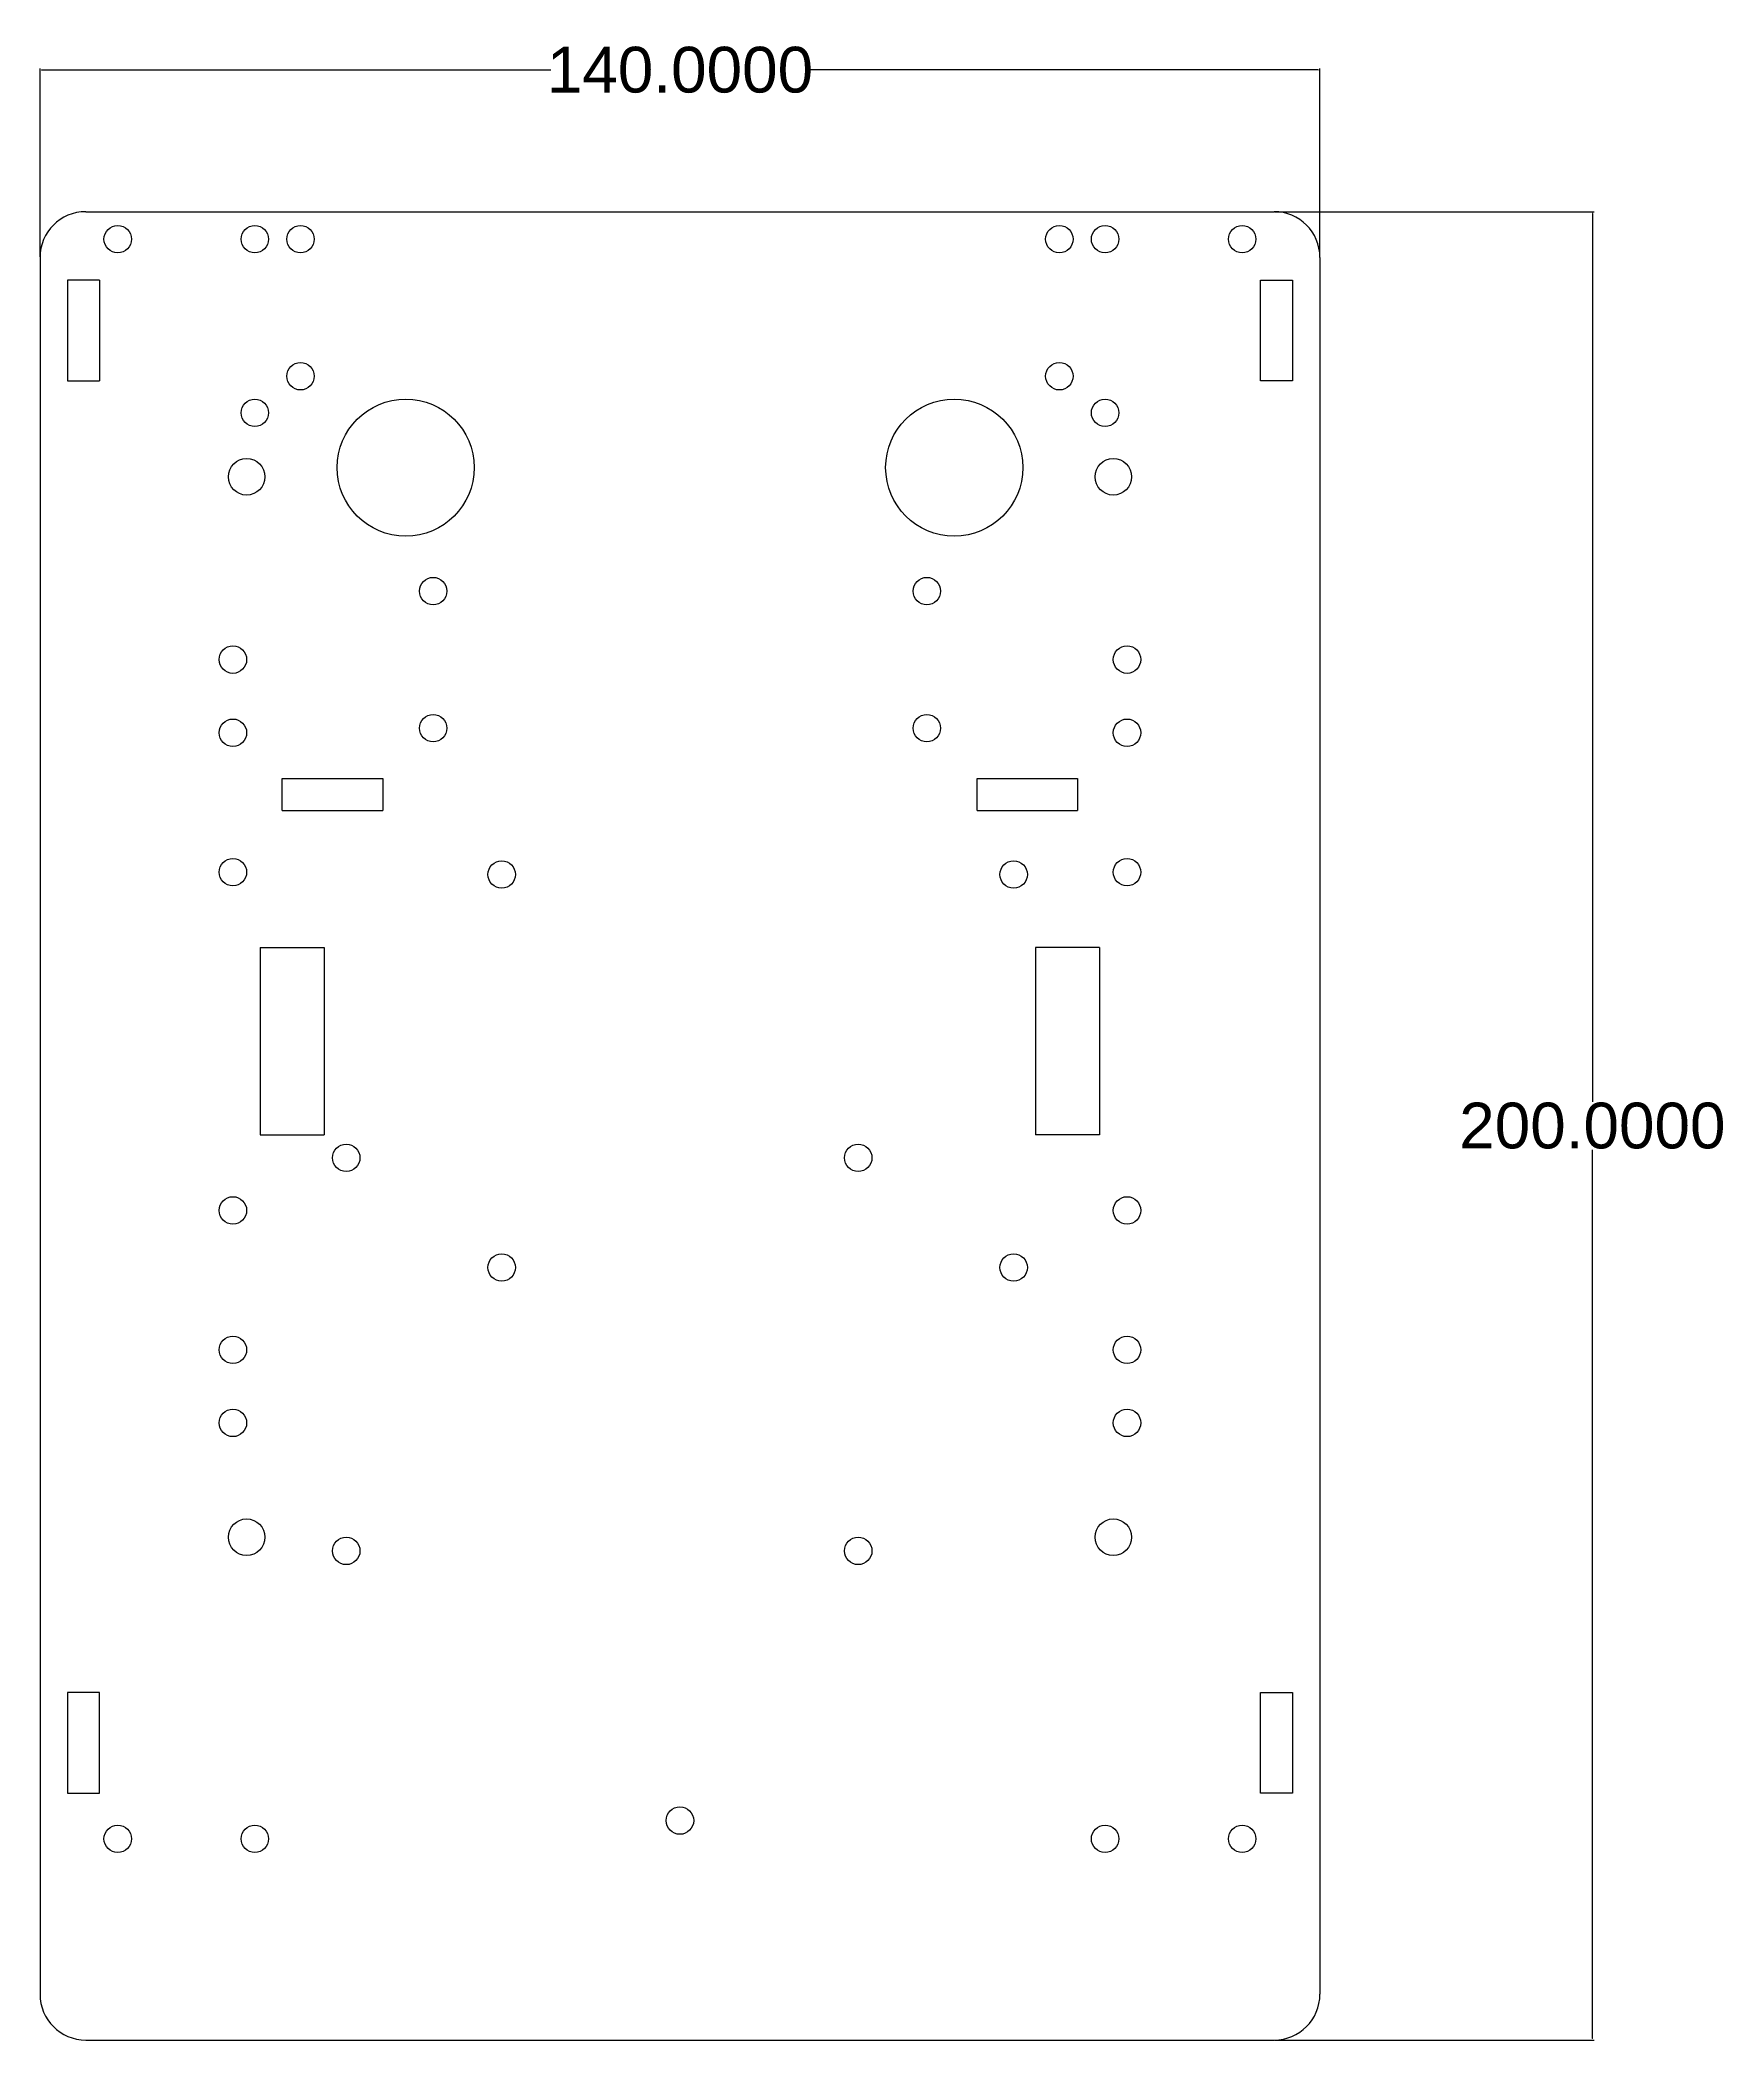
# Model space of a CAD drawing. Header units: inches. Extents: x -70 to 114, y -100 to 119.
import ezdxf

# ---------------------------------------------------------------- set-up
doc = ezdxf.new("R2010")
doc.units = ezdxf.units.IN
doc.header["$MEASUREMENT"] = 0
doc.styles.get("Standard").update_dxf_attribs({"font": 'arial.ttf', "height": 5})
doc.dimstyles.get("Standard").update_dxf_attribs({"dimtxt": 0.18, "dimasz": 0.18, "dimexe": 0.18, "dimexo": 0.0625, "dimgap": 0.09, "dimtad": 0, "dimtih": 1, "dimtoh": 1, "dimdec": 4, "dimzin": 0, "dimdsep": 46, "dimtxsty": 'Standard', "dimcen": 0.09, "dimadec": 0, "dimazin": 0, "dimtfac": 1, "dimtdec": 4, "dimtofl": 0, "dimtmove": 0, "dimatfit": 3, "dimfxl": 1, "dimtolj": 1, "dimtzin": 0, "dimarcsym": 0})

# ---------------------------------------------------------------- blocks, each defined once
blk = doc.blocks.new('*D4')
at = {"color": 0, "lineweight": -2, "transparency": 16777216}
for p, q in [((-70, 95.06), (-70, 115.68)), ((-69.82, 115.5), (-14.11, 115.5)), ((69.82, 115.5), (14.11, 115.5)), ((70, 95.06), (70, 115.68))]:
    blk.add_line(p, q, dxfattribs=at)
at = {"color": 0, "transparency": 16777216}
for points in [[(-69.82, 115.53), (-69.82, 115.47), (-70, 115.5)], [(69.82, 115.53), (69.82, 115.47), (70, 115.5)]]:
    blk.add_solid(points, dxfattribs=at)
at = {"layer": 'Defpoints', "color": 0, "transparency": 16777216}
for p in [(70, 115.5), (-70, 95), (70, 95)]:
    blk.add_point(p, dxfattribs=at)
at = {"color": 0, "transparency": 16777216, "insert": (0, 115.5), "char_height": 5, "attachment_point": 5}
blk.add_mtext('\\A1;140.0000', dxfattribs=at)
blk = doc.blocks.new('*D5')
at = {"color": 0, "lineweight": -2, "transparency": 16777216}
for p, q in [((65.06, 100), (99.98, 100)), ((99.8, 99.82), (99.8, 2.64)), ((99.8, -99.82), (99.8, -2.64)), ((65.06, -100), (99.98, -100))]:
    blk.add_line(p, q, dxfattribs=at)
at = {"color": 0, "transparency": 16777216}
for points in [[(99.77, 99.82), (99.83, 99.82), (99.8, 100)], [(99.77, -99.82), (99.83, -99.82), (99.8, -100)]]:
    blk.add_solid(points, dxfattribs=at)
at = {"layer": 'Defpoints', "color": 0, "transparency": 16777216}
for p in [(65, 100), (65, -100), (99.8, -100)]:
    blk.add_point(p, dxfattribs=at)
at = {"color": 0, "transparency": 16777216, "insert": (99.8, 0), "char_height": 5, "attachment_point": 5}
blk.add_mtext('\\A1;200.0000', dxfattribs=at)

msp = doc.modelspace()

# ---------------------------------------------------------------- linework, layer by layer
for p, q in [((-70, 105), (-70, 105)), ((70, 105), (70, 105)), ((-65, 100), (65, 100)), ((-70, 95), (-70, -95)), ((70, 95), (70, -95)), ((-63.5, 92.5), (-67, 92.5)), ((-67, 92.5), (-67, 81.5)), ((-63.5, 92.5), (-63.5, 81.5)), ((63.5, 92.5), (67, 92.5)), ((63.5, 81.5), (63.5, 92.5)), ((67, 92.5), (67, 81.5)), ((-67, 81.5), (-63.5, 81.5)), ((67, 81.5), (63.5, 81.5)), ((-43.5, 34.5), (-43.5, 38)), ((-43.5, 38), (-32.5, 38)), ((-32.5, 38), (-32.5, 34.5)), ((32.5, 34.5), (32.5, 38)), ((32.5, 38), (43.5, 38)), ((43.5, 38), (43.5, 34.5)), ((-43.5, 34.5), (-32.5, 34.5)), ((32.5, 34.5), (43.5, 34.5)), ((-45.9, 19.5), (-38.9, 19.5)), ((-45.9, 19.5), (-45.9, -1)), ((-38.9, 19.5), (-38.9, -1)), ((45.9, 19.5), (38.9, 19.5)), ((38.9, 19.5), (38.9, -1)), ((45.9, 19.5), (45.9, -1)), ((-45.9, -1), (-38.9, -1)), ((45.9, -1), (38.9, -1)), ((-63.5, -62), (-67, -62)), ((-67, -62), (-67, -73)), ((-63.5, -73), (-63.5, -62)), ((63.5, -73), (63.5, -62)), ((63.5, -62), (67, -62)), ((67, -62), (67, -73)), ((-67, -73), (-63.5, -73)), ((67, -73), (63.5, -73)), ((-65, -100), (65, -100))]:
    msp.add_line(p, q)
for centre, radius in [((-61.5, 97), 1.5), ((-46.5, 97), 1.5), ((-41.5, 97), 1.5), ((41.5, 97), 1.5), ((46.5, 97), 1.5), ((61.5, 97), 1.5), ((-41.5, 82), 1.5), ((41.5, 82), 1.5), ((-46.5, 78), 1.5), ((-30, 72), 7.5), ((30, 72), 7.5), ((46.5, 78), 1.5), ((-47.4, 71), 2), ((47.4, 71), 2), ((-27, 58.5), 1.5), ((27, 58.5), 1.5), ((-48.9, 51), 1.5), ((48.9, 51), 1.5), ((-48.9, 43), 1.5), ((-27, 43.5), 1.5), ((27, 43.5), 1.5), ((48.9, 43), 1.5), ((-48.9, 27.75), 1.5), ((-19.5, 27.5), 1.5), ((36.5, 27.5), 1.5), ((48.9, 27.75), 1.5), ((-36.5, -3.5), 1.5), ((19.5, -3.5), 1.5), ((-48.9, -9.25), 1.5), ((48.9, -9.25), 1.5), ((-19.5, -15.5), 1.5), ((36.5, -15.5), 1.5), ((-48.9, -24.5), 1.5), ((48.9, -24.5), 1.5), ((-48.9, -32.5), 1.5), ((48.9, -32.5), 1.5), ((-47.4, -45), 2), ((47.4, -45), 2), ((-36.5, -46.5), 1.5), ((19.5, -46.5), 1.5), ((-61.5, -78), 1.5), ((-46.5, -78), 1.5), ((0, -76), 1.5), ((46.5, -78), 1.5), ((61.5, -78), 1.5)]:
    msp.add_circle(centre, radius)
for centre, start, end in [((-65, 95), 90, 180), ((65, 95), 0, 90), ((-65, -95), 180, 270), ((65, -95), 270, 0)]:
    msp.add_arc(centre, 5, start, end)

# ---------------------------------------------------------------- dimensions: what is measured, and where the dimension line sits
dim = msp.add_linear_dim(base=(70, 115.5), p1=(-70, 95), p2=(70, 95), dimstyle='Standard')
dim.commit()
dim.dimension.update_dxf_attribs({"geometry": '*D4', "text_midpoint": (0, 115.5)})
dim = msp.add_linear_dim(base=(99.79741, -100), p1=(65, 100), p2=(65, -100), angle=90, dimstyle='Standard')
dim.commit()
dim.dimension.update_dxf_attribs({"geometry": '*D5', "text_midpoint": (99.79741, 0), "dimtype": 160})

doc.saveas('drawing.dxf')
